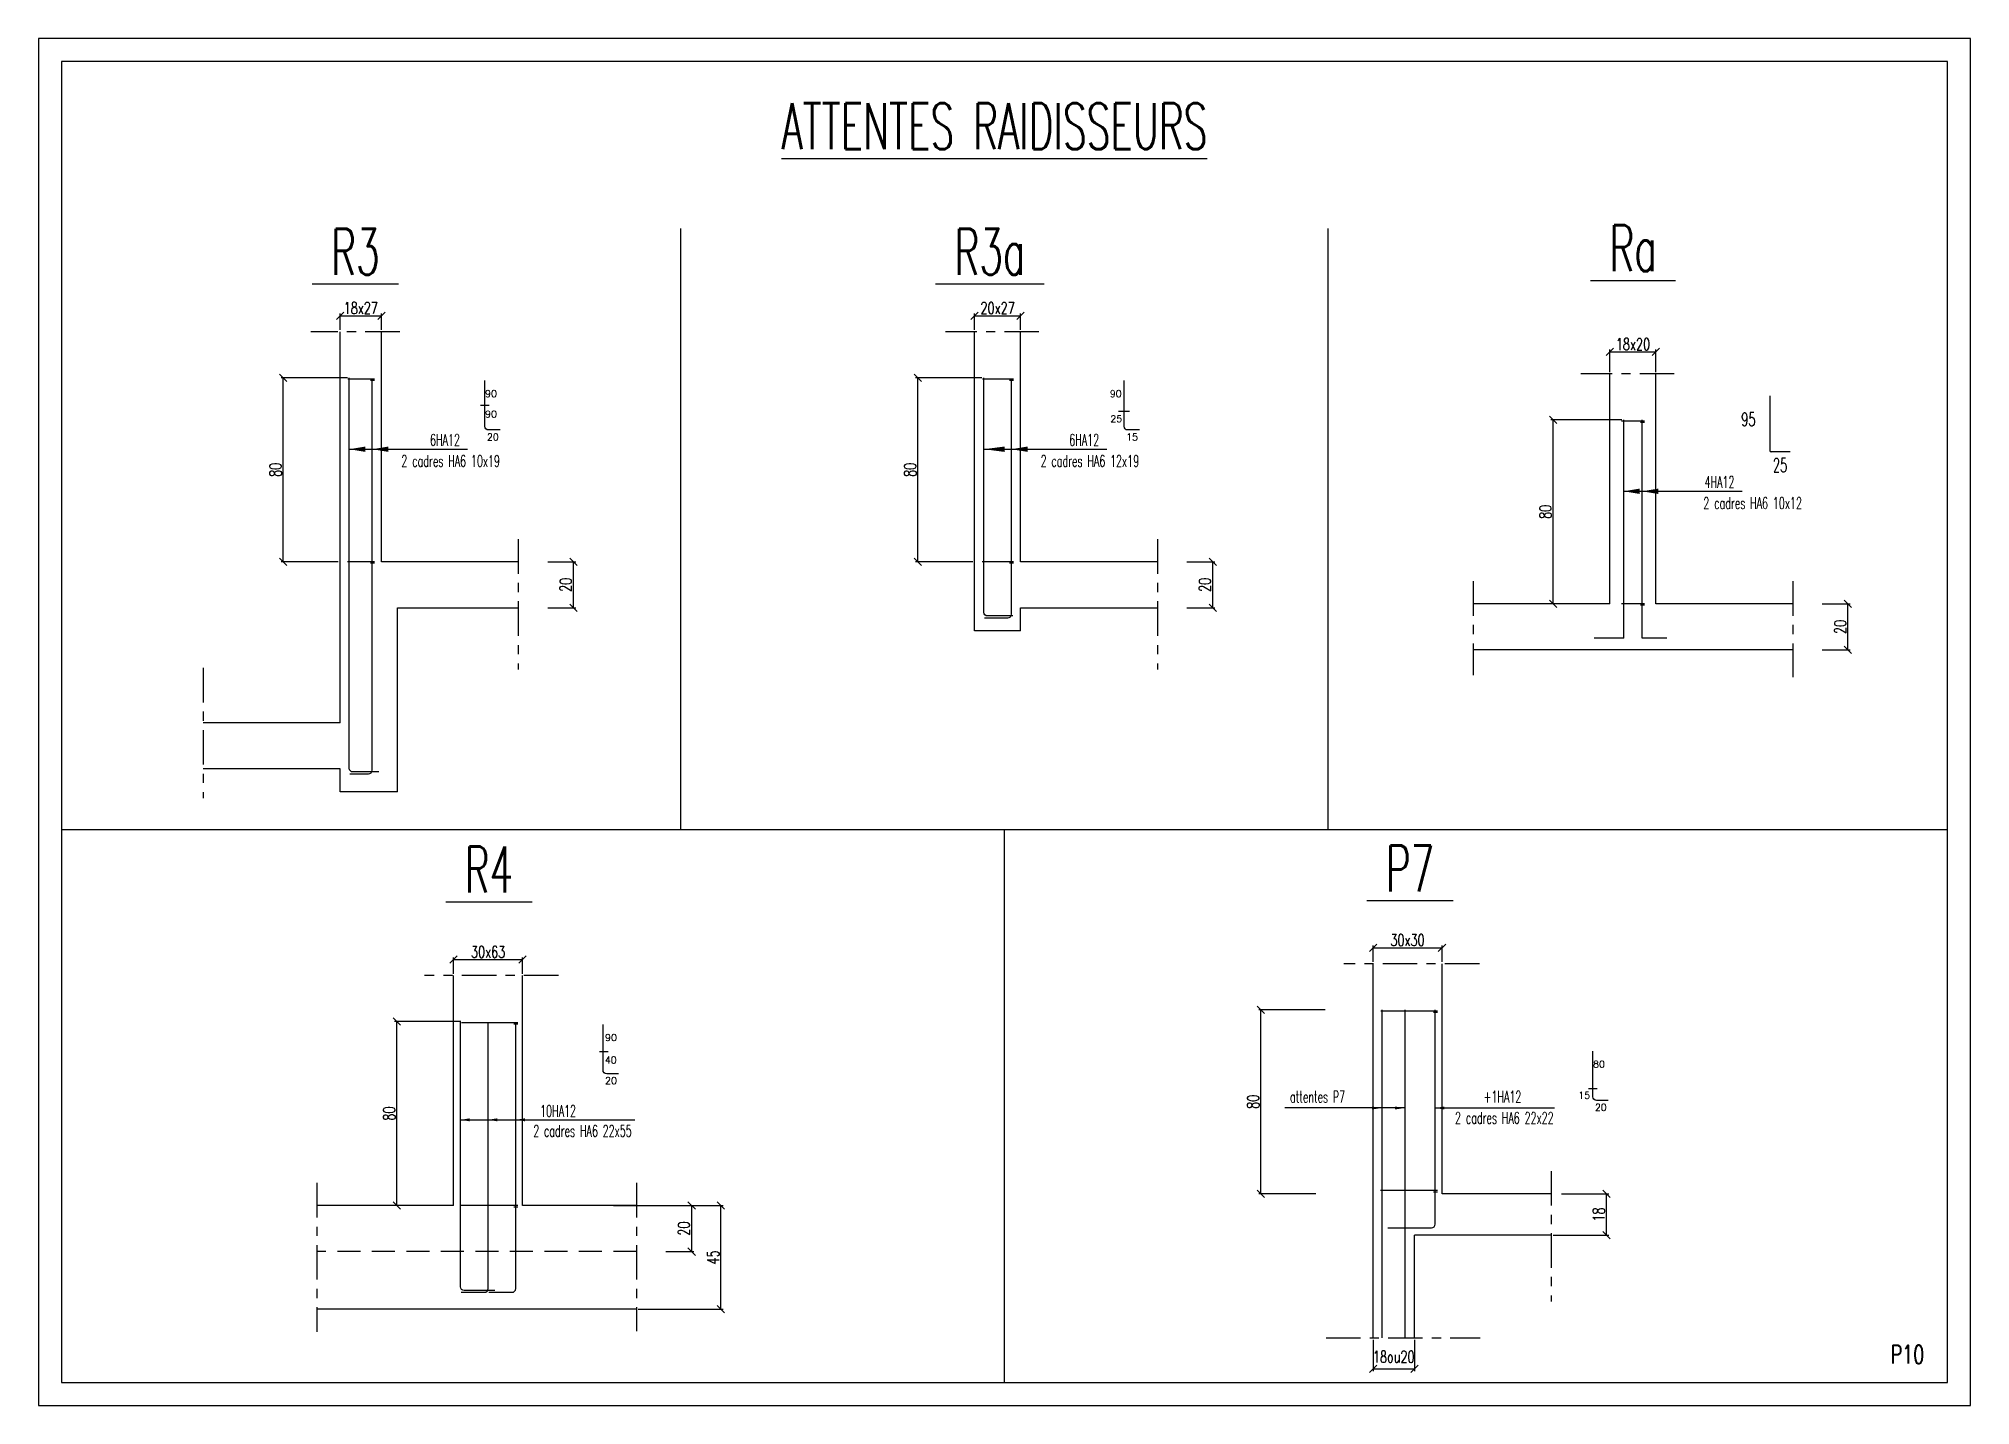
# Model space of a CAD drawing. Extents: x 308 to 787, y -199 to -146.
# Drawn here: x 681.97 to 702.97, y -169.39 to -154.54 of the extents above; entities that cross this region are included whole.
import ezdxf

# ---------------------------------------------------------------- set-up
doc = ezdxf.new("R2010")
doc.units = 0
doc.header["$LTSCALE"] = 0.5
doc.header["$MEASUREMENT"] = 0
doc.linetypes.add('AXES2', pattern=[1.125, 0.75, -0.125, 0.125, -0.125])
doc.linetypes.add('DISCONTINU', pattern=[0.75, 0.5, -0.25])
doc.layers.get('0').update_dxf_attribs({"linetype": 'CONTINUOUS'})
doc.layers.get('DEFPOINTS').update_dxf_attribs({"linetype": 'CONTINUOUS'})
for name, color, linetype in [('COTATION', 7, 'CONTINUOUS'), ('FERRAILLAGE', 1, 'CONTINUOUS'), ('HABILLAGE', 7, 'CONTINUOUS'), ('Texte', 7, 'CONTINUOUS'), ('TEXTES', 1, 'CONTINUOUS')]:
    doc.layers.add(name, color=color, linetype=linetype)
doc.styles.add('ROMANS8', font='romans.shx', dxfattribs={"width": 0.7})
doc.dimstyles.new('COT50 cm', dxfattribs={"dimtxt": 0.15, "dimasz": 0.06, "dimexe": 0.03, "dimexo": 0.1, "dimgap": 0.05, "dimtad": 1, "dimdec": 0, "dimlfac": 100, "dimzin": 0, "dimdsep": 46, "dimtxsty": 'ROMANS8', "dimblk1": 'OBLIQUE', "dimblk2": 'OBLIQUE', "dimsah": 1, "dimcen": 0.03, "dimdle": 0.03, "dimclrt": 1, "dimadec": 0, "dimazin": 0, "dimtfac": 1, "dimtdec": 0, "dimtmove": 0, "dimatfit": 3, "dimfxl": 0, "dimtolj": 1, "dimtzin": 0, "dimlwd": -1, "dimlwe": -1, "dimarcsym": 0})
doc.dimstyles.new('I84 1-20 cm', dxfattribs={"dimscale": 0.4, "dimtxt": 0.32, "dimasz": 0.2, "dimexe": 0.06, "dimexo": 0.05, "dimgap": 0.05, "dimtad": 1, "dimdec": 1, "dimlfac": 40, "dimzin": 9, "dimdsep": 46, "dimtxsty": 'ROMANS8', "dimblk": 'OBLIQUE', "dimcen": 0.09, "dimclrd": 256, "dimclre": 256, "dimclrt": 1, "dimadec": 0, "dimazin": 0, "dimtfac": 1, "dimtdec": 1, "dimtofl": 0, "dimtmove": 2, "dimatfit": 3, "dimfxl": 0, "dimtolj": 1, "dimtzin": 0, "dimarcsym": 0})

msp = doc.modelspace()

# ---------------------------------------------------------------- texts
at = {"layer": 'FERRAILLAGE', "color": 7, "style": 'ROMANS8'}
for s, p in [('90', (686.8212, -158.4358)), ('90', (693.6131, -158.4358)), ('90', (686.821, -158.6572)), ('25', (693.6184, -158.7083)), ('20', (686.8413, -158.9049)), ('15', (693.79, -158.9049)), ('90', (688.1257, -165.431)), ('40', (688.1236, -165.6761)), ('80', (698.866, -165.7201)), ('20', (688.1257, -165.9002)), ('15', (698.7056, -166.0592)), ('20', (698.8861, -166.1893))]:
    msp.add_text(s, height=0.075, dxfattribs=at).set_placement(p)
at = {"layer": 'FERRAILLAGE', "color": 7, "style": 'ROMANS8', "width": 0.6}
for s, p in [('95', (700.4771, -158.7517)), ('25', (700.8218, -159.2495))]:
    msp.add_text(s, height=0.15, dxfattribs=at).set_placement(p)
at = {"layer": 'FERRAILLAGE', "color": 1, "style": 'ROMANS8', "width": 0.6}
for s, height, p in [('6HA12', 0.12665, (686.2227, -158.9634)), ('6HA12', 0.12665, (693.1714, -158.9634)), ('2 cadres HA6 10x19', 0.126654, (685.9116, -159.1928)), ('2 cadres HA6 12x19', 0.126654, (692.8603, -159.1928)), ('4HA12', 0.12665, (700.0777, -159.4205)), ('2 cadres HA6 10x12', 0.126654, (700.0651, -159.65)), ('attentes P7', 0.126654, (695.5715, -166.1004)), ('+1HA12', 0.12665, (697.6768, -166.1004)), ('10HA12', 0.12665, (687.4196, -166.2553)), ('2 cadres HA6 22x22', 0.126654, (697.3657, -166.3299)), ('2 cadres HA6 22x55', 0.126654, (687.3445, -166.4717))]:
    msp.add_text(s, height=height, dxfattribs=at).set_placement(p)
at = {"layer": 'HABILLAGE', "color": 1, "style": 'ROMANS8', "width": 0.7}
msp.add_text('P10', height=0.2, dxfattribs=at).set_placement((702.101, -168.9361))
at = {"layer": 'Texte', "color": 4, "style": 'ROMANS8', "width": 0.6}
for s, p in [('%%U R3 ', (684.9421, -157.1057)), ('%%U R3a ', (691.7178, -157.1057)), ('%%U Ra ', (698.8383, -157.0669)), ('%%U R4 ', (686.3939, -163.8183)), ('%%U P7 ', (696.4071, -163.8056))]:
    msp.add_text(s, height=0.5, dxfattribs=at).set_placement(p)
at = {"layer": 'TEXTES', "color": 4, "style": 'ROMANS8', "width": 0.6}
msp.add_text('%%uATTENTES RAIDISSEURS', height=0.5, dxfattribs=at).set_placement((690.0435, -155.7416))

# ---------------------------------------------------------------- blocks, each defined once
blk = doc.blocks.new('_Oblique')
at = {"layer": 'COTATION', "color": 0, "lineweight": -2}
blk.add_line((-0.5, -0.5), (0.5, 0.5), dxfattribs=at)
blk = doc.blocks.new('*D706')
at = {"layer": 'COTATION', "lineweight": -2, "transparency": 16777216}
for p, q in [((701.357, -160.682), (701.661, -160.682)), ((701.637, -161.182), (701.637, -160.682)), ((701.357, -161.182), (701.661, -161.182))]:
    blk.add_line(p, q, dxfattribs=at)
at = {"layer": 'DEFPOINTS', "color": 0, "transparency": 16777216}
for p in [(701.337, -160.682), (701.637, -160.682), (701.337, -161.182)]:
    blk.add_point(p, dxfattribs=at)
at = {"layer": 'COTATION', "lineweight": -2, "transparency": 16777216, "xscale": 0.08000000000000002, "yscale": 0.08000000000000002, "zscale": 0.08000000000000002}
for p, rotation in [((701.637, -160.682), 90), ((701.637, -161.182), 270)]:
    blk.add_blockref('_Oblique', p, dxfattribs=dict(at, rotation=rotation))
at = {"layer": 'COTATION', "color": 1, "transparency": 16777216, "insert": (701.553, -160.932), "char_height": 0.128, "attachment_point": 5, "rotation": 90, "style": 'ROMANS8'}
blk.add_mtext('\\A1;20', dxfattribs=at)
blk = doc.blocks.new('*D707')
at = {"layer": 'COTATION', "lineweight": -2, "transparency": 16777216}
for p, q in [((699.18, -158.682), (698.408, -158.682)), ((698.432, -160.682), (698.432, -158.682)), ((699.03, -160.682), (698.408, -160.682))]:
    blk.add_line(p, q, dxfattribs=at)
at = {"layer": 'DEFPOINTS', "color": 0, "transparency": 16777216}
for p in [(698.432, -158.682), (699.2, -158.682), (699.05, -160.682)]:
    blk.add_point(p, dxfattribs=at)
at = {"layer": 'COTATION', "lineweight": -2, "transparency": 16777216, "xscale": 0.08000000000000002, "yscale": 0.08000000000000002, "zscale": 0.08000000000000002}
for p, rotation in [((698.432, -158.682), 90), ((698.432, -160.682), 270)]:
    blk.add_blockref('_Oblique', p, dxfattribs=dict(at, rotation=rotation))
at = {"layer": 'COTATION', "color": 1, "transparency": 16777216, "insert": (698.348, -159.682), "char_height": 0.128, "attachment_point": 5, "rotation": 90, "style": 'ROMANS8'}
blk.add_mtext('\\A1;80', dxfattribs=at)
blk = doc.blocks.new('*D708')
at = {"layer": 'COTATION', "lineweight": -2, "transparency": 16777216}
for p, q in [((699.05, -158.162), (699.05, -157.919)), ((699.55, -158.162), (699.55, -157.919)), ((699.05, -157.943), (699.55, -157.943))]:
    blk.add_line(p, q, dxfattribs=at)
at = {"layer": 'DEFPOINTS', "color": 0, "transparency": 16777216}
for p in [(699.55, -157.943), (699.05, -158.182), (699.55, -158.182)]:
    blk.add_point(p, dxfattribs=at)
at = {"layer": 'COTATION', "lineweight": -2, "transparency": 16777216, "xscale": 0.08000000000000002, "yscale": 0.08000000000000002, "zscale": 0.08000000000000002, "rotation": 180}
blk.add_blockref('_Oblique', (699.05, -157.943), dxfattribs=at)
at = {"layer": 'COTATION', "lineweight": -2, "transparency": 16777216, "xscale": 0.08000000000000002, "yscale": 0.08000000000000002, "zscale": 0.08000000000000002}
blk.add_blockref('_Oblique', (699.55, -157.943), dxfattribs=at)
at = {"layer": 'COTATION', "color": 1, "transparency": 16777216, "insert": (699.3, -157.859), "char_height": 0.128, "attachment_point": 5, "style": 'ROMANS8'}
blk.add_mtext('\\A1;18x20', dxfattribs=at)
blk = doc.blocks.new('*D709')
at = {"layer": 'COTATION', "lineweight": -2, "transparency": 16777216}
for p, q in [((687.502, -160.225), (687.806, -160.225)), ((687.782, -160.725), (687.782, -160.225)), ((687.502, -160.725), (687.806, -160.725))]:
    blk.add_line(p, q, dxfattribs=at)
at = {"layer": 'DEFPOINTS', "color": 0, "transparency": 16777216}
for p in [(687.482, -160.225), (687.782, -160.225), (687.482, -160.725)]:
    blk.add_point(p, dxfattribs=at)
at = {"layer": 'COTATION', "lineweight": -2, "transparency": 16777216, "xscale": 0.08000000000000002, "yscale": 0.08000000000000002, "zscale": 0.08000000000000002}
for p, rotation in [((687.782, -160.225), 90), ((687.782, -160.725), 270)]:
    blk.add_blockref('_Oblique', p, dxfattribs=dict(at, rotation=rotation))
at = {"layer": 'COTATION', "color": 1, "transparency": 16777216, "insert": (687.698, -160.475), "char_height": 0.128, "attachment_point": 5, "rotation": 90, "style": 'ROMANS8'}
blk.add_mtext('\\A1;20', dxfattribs=at)
blk = doc.blocks.new('*D710')
at = {"layer": 'COTATION', "lineweight": -2, "transparency": 16777216}
for p, q in [((685.324, -158.225), (684.603, -158.225)), ((684.627, -160.225), (684.627, -158.225)), ((685.225, -160.225), (684.603, -160.225))]:
    blk.add_line(p, q, dxfattribs=at)
at = {"layer": 'DEFPOINTS', "color": 0, "transparency": 16777216}
for p in [(684.627, -158.225), (685.344, -158.225), (685.245, -160.225)]:
    blk.add_point(p, dxfattribs=at)
at = {"layer": 'COTATION', "lineweight": -2, "transparency": 16777216, "xscale": 0.08000000000000002, "yscale": 0.08000000000000002, "zscale": 0.08000000000000002}
for p, rotation in [((684.627, -158.225), 90), ((684.627, -160.225), 270)]:
    blk.add_blockref('_Oblique', p, dxfattribs=dict(at, rotation=rotation))
at = {"layer": 'COTATION', "color": 1, "transparency": 16777216, "insert": (684.543, -159.225), "char_height": 0.128, "attachment_point": 5, "rotation": 90, "style": 'ROMANS8'}
blk.add_mtext('\\A1;80', dxfattribs=at)
blk = doc.blocks.new('*D711')
at = {"layer": 'COTATION', "lineweight": -2, "transparency": 16777216}
for p, q in [((685.245, -157.705), (685.245, -157.527)), ((685.245, -157.551), (685.695, -157.551)), ((685.695, -157.705), (685.695, -157.527))]:
    blk.add_line(p, q, dxfattribs=at)
at = {"layer": 'DEFPOINTS', "color": 0, "transparency": 16777216}
for p in [(685.695, -157.551), (685.245, -157.725), (685.695, -157.725)]:
    blk.add_point(p, dxfattribs=at)
at = {"layer": 'COTATION', "lineweight": -2, "transparency": 16777216, "xscale": 0.08000000000000002, "yscale": 0.08000000000000002, "zscale": 0.08000000000000002, "rotation": 180}
blk.add_blockref('_Oblique', (685.245, -157.551), dxfattribs=at)
at = {"layer": 'COTATION', "lineweight": -2, "transparency": 16777216, "xscale": 0.08000000000000002, "yscale": 0.08000000000000002, "zscale": 0.08000000000000002}
blk.add_blockref('_Oblique', (685.695, -157.551), dxfattribs=at)
at = {"layer": 'COTATION', "color": 1, "transparency": 16777216, "insert": (685.47, -157.467), "char_height": 0.128, "attachment_point": 5, "style": 'ROMANS8'}
blk.add_mtext('\\A1;18x27', dxfattribs=at)
blk = doc.blocks.new('*D778')
at = {"layer": 'COTATION', "lineweight": -2, "transparency": 16777216}
for p, q in [((694.451, -160.225), (694.755, -160.225)), ((694.731, -160.725), (694.731, -160.225)), ((694.451, -160.725), (694.755, -160.725))]:
    blk.add_line(p, q, dxfattribs=at)
at = {"layer": 'DEFPOINTS', "color": 0, "transparency": 16777216}
for p in [(694.431, -160.225), (694.731, -160.225), (694.431, -160.725)]:
    blk.add_point(p, dxfattribs=at)
at = {"layer": 'COTATION', "lineweight": -2, "transparency": 16777216, "xscale": 0.08000000000000002, "yscale": 0.08000000000000002, "zscale": 0.08000000000000002}
for p, rotation in [((694.731, -160.225), 90), ((694.731, -160.725), 270)]:
    blk.add_blockref('_Oblique', p, dxfattribs=dict(at, rotation=rotation))
at = {"layer": 'COTATION', "color": 1, "transparency": 16777216, "insert": (694.647, -160.475), "char_height": 0.128, "attachment_point": 5, "rotation": 90, "style": 'ROMANS8'}
blk.add_mtext('\\A1;20', dxfattribs=at)
blk = doc.blocks.new('*D779')
at = {"layer": 'COTATION', "lineweight": -2, "transparency": 16777216}
for p, q in [((692.222, -158.225), (691.502, -158.225)), ((691.526, -160.225), (691.526, -158.225)), ((692.123, -160.225), (691.502, -160.225))]:
    blk.add_line(p, q, dxfattribs=at)
at = {"layer": 'DEFPOINTS', "color": 0, "transparency": 16777216}
for p in [(691.526, -158.225), (692.242, -158.225), (692.143, -160.225)]:
    blk.add_point(p, dxfattribs=at)
at = {"layer": 'COTATION', "lineweight": -2, "transparency": 16777216, "xscale": 0.08000000000000002, "yscale": 0.08000000000000002, "zscale": 0.08000000000000002}
for p, rotation in [((691.526, -158.225), 90), ((691.526, -160.225), 270)]:
    blk.add_blockref('_Oblique', p, dxfattribs=dict(at, rotation=rotation))
at = {"layer": 'COTATION', "color": 1, "transparency": 16777216, "insert": (691.442, -159.225), "char_height": 0.128, "attachment_point": 5, "rotation": 90, "style": 'ROMANS8'}
blk.add_mtext('\\A1;80', dxfattribs=at)
blk = doc.blocks.new('*D780')
at = {"layer": 'COTATION', "lineweight": -2, "transparency": 16777216}
for p, q in [((692.143, -157.705), (692.143, -157.527)), ((692.143, -157.551), (692.643, -157.551)), ((692.643, -157.705), (692.643, -157.527))]:
    blk.add_line(p, q, dxfattribs=at)
at = {"layer": 'DEFPOINTS', "color": 0, "transparency": 16777216}
for p in [(692.643, -157.551), (692.143, -157.725), (692.643, -157.725)]:
    blk.add_point(p, dxfattribs=at)
at = {"layer": 'COTATION', "lineweight": -2, "transparency": 16777216, "xscale": 0.08000000000000002, "yscale": 0.08000000000000002, "zscale": 0.08000000000000002, "rotation": 180}
blk.add_blockref('_Oblique', (692.143, -157.551), dxfattribs=at)
at = {"layer": 'COTATION', "lineweight": -2, "transparency": 16777216, "xscale": 0.08000000000000002, "yscale": 0.08000000000000002, "zscale": 0.08000000000000002}
blk.add_blockref('_Oblique', (692.643, -157.551), dxfattribs=at)
at = {"layer": 'COTATION', "color": 1, "transparency": 16777216, "insert": (692.393, -157.467), "char_height": 0.128, "attachment_point": 5, "style": 'ROMANS8'}
blk.add_mtext('\\A1;20x27', dxfattribs=at)
blk = doc.blocks.new('*D781')
at = {"layer": 'COTATION', "lineweight": -2, "transparency": 16777216}
for p, q in [((688.787, -167.22), (689.091, -167.22)), ((689.067, -167.72), (689.067, -167.22)), ((688.787, -167.72), (689.091, -167.72))]:
    blk.add_line(p, q, dxfattribs=at)
at = {"layer": 'DEFPOINTS', "color": 0, "transparency": 16777216}
for p in [(688.767, -167.22), (689.067, -167.22), (688.767, -167.72)]:
    blk.add_point(p, dxfattribs=at)
at = {"layer": 'COTATION', "lineweight": -2, "transparency": 16777216, "xscale": 0.08000000000000002, "yscale": 0.08000000000000002, "zscale": 0.08000000000000002}
for p, rotation in [((689.067, -167.22), 90), ((689.067, -167.72), 270)]:
    blk.add_blockref('_Oblique', p, dxfattribs=dict(at, rotation=rotation))
at = {"layer": 'COTATION', "color": 1, "transparency": 16777216, "insert": (688.983, -167.47), "char_height": 0.128, "attachment_point": 5, "rotation": 90, "style": 'ROMANS8'}
blk.add_mtext('\\A1;20', dxfattribs=at)
blk = doc.blocks.new('*D782')
at = {"layer": 'COTATION', "lineweight": -2, "transparency": 16777216}
for p, q in [((686.558, -165.22), (685.838, -165.22)), ((685.862, -167.22), (685.862, -165.22)), ((686.459, -167.22), (685.838, -167.22))]:
    blk.add_line(p, q, dxfattribs=at)
at = {"layer": 'DEFPOINTS', "color": 0, "transparency": 16777216}
for p in [(685.862, -165.22), (686.578, -165.22), (686.479, -167.22)]:
    blk.add_point(p, dxfattribs=at)
at = {"layer": 'COTATION', "lineweight": -2, "transparency": 16777216, "xscale": 0.08000000000000002, "yscale": 0.08000000000000002, "zscale": 0.08000000000000002}
for p, rotation in [((685.862, -165.22), 90), ((685.862, -167.22), 270)]:
    blk.add_blockref('_Oblique', p, dxfattribs=dict(at, rotation=rotation))
at = {"layer": 'COTATION', "color": 1, "transparency": 16777216, "insert": (685.778, -166.22), "char_height": 0.128, "attachment_point": 5, "rotation": 90, "style": 'ROMANS8'}
blk.add_mtext('\\A1;80', dxfattribs=at)
blk = doc.blocks.new('*D783')
at = {"layer": 'COTATION', "lineweight": -2, "transparency": 16777216}
for p, q in [((686.479, -164.7), (686.479, -164.523)), ((686.479, -164.547), (687.229, -164.547)), ((687.229, -164.7), (687.229, -164.523))]:
    blk.add_line(p, q, dxfattribs=at)
at = {"layer": 'DEFPOINTS', "color": 0, "transparency": 16777216}
for p in [(687.229, -164.547), (686.479, -164.72), (687.229, -164.72)]:
    blk.add_point(p, dxfattribs=at)
at = {"layer": 'COTATION', "lineweight": -2, "transparency": 16777216, "xscale": 0.08000000000000002, "yscale": 0.08000000000000002, "zscale": 0.08000000000000002, "rotation": 180}
blk.add_blockref('_Oblique', (686.479, -164.547), dxfattribs=at)
at = {"layer": 'COTATION', "lineweight": -2, "transparency": 16777216, "xscale": 0.08000000000000002, "yscale": 0.08000000000000002, "zscale": 0.08000000000000002}
blk.add_blockref('_Oblique', (687.229, -164.547), dxfattribs=at)
at = {"layer": 'COTATION', "color": 1, "transparency": 16777216, "insert": (686.854, -164.463), "char_height": 0.128, "attachment_point": 5, "style": 'ROMANS8'}
blk.add_mtext('\\A1;30x63', dxfattribs=at)
blk = doc.blocks.new('*D784')
at = {"layer": 'COTATION', "lineweight": -2, "transparency": 16777216}
for p, q in [((688.218, -167.22), (689.409, -167.22)), ((689.385, -168.345), (689.385, -167.22)), ((688.487, -168.345), (689.409, -168.345))]:
    blk.add_line(p, q, dxfattribs=at)
at = {"layer": 'DEFPOINTS', "color": 0, "transparency": 16777216}
for p in [(688.198, -167.22), (689.385, -167.22), (688.467, -168.345)]:
    blk.add_point(p, dxfattribs=at)
at = {"layer": 'COTATION', "lineweight": -2, "transparency": 16777216, "xscale": 0.08000000000000002, "yscale": 0.08000000000000002, "zscale": 0.08000000000000002}
for p, rotation in [((689.385, -167.22), 90), ((689.385, -168.345), 270)]:
    blk.add_blockref('_Oblique', p, dxfattribs=dict(at, rotation=rotation))
at = {"layer": 'COTATION', "color": 1, "transparency": 16777216, "insert": (689.301, -167.782), "char_height": 0.128, "attachment_point": 5, "rotation": 90, "style": 'ROMANS8'}
blk.add_mtext('\\A1;45', dxfattribs=at)
blk = doc.blocks.new('*D1456')
at = {"layer": 'COTATION', "lineweight": -2, "transparency": 16777216}
for p, q in [((698.522, -167.091), (699.036, -167.091)), ((699.012, -167.541), (699.012, -167.091)), ((698.432, -167.541), (699.036, -167.541))]:
    blk.add_line(p, q, dxfattribs=at)
at = {"layer": 'DEFPOINTS', "color": 0, "transparency": 16777216}
for p in [(698.502, -167.091), (699.012, -167.091), (698.412, -167.541)]:
    blk.add_point(p, dxfattribs=at)
at = {"layer": 'COTATION', "lineweight": -2, "transparency": 16777216, "xscale": 0.08000000000000002, "yscale": 0.08000000000000002, "zscale": 0.08000000000000002}
for p, rotation in [((699.012, -167.091), 90), ((699.012, -167.541), 270)]:
    blk.add_blockref('_Oblique', p, dxfattribs=dict(at, rotation=rotation))
at = {"layer": 'COTATION', "color": 1, "transparency": 16777216, "insert": (698.928, -167.316), "char_height": 0.128, "attachment_point": 5, "rotation": 90, "style": 'ROMANS8'}
blk.add_mtext('\\A1;18', dxfattribs=at)
blk = doc.blocks.new('*D1457')
at = {"layer": 'COTATION', "lineweight": -2, "transparency": 16777216}
for p, q in [((695.952, -165.091), (695.231, -165.091)), ((695.255, -167.091), (695.255, -165.091)), ((695.853, -167.091), (695.231, -167.091))]:
    blk.add_line(p, q, dxfattribs=at)
at = {"layer": 'DEFPOINTS', "color": 0, "transparency": 16777216}
for p in [(695.255, -165.091), (695.972, -165.091), (695.873, -167.091)]:
    blk.add_point(p, dxfattribs=at)
at = {"layer": 'COTATION', "lineweight": -2, "transparency": 16777216, "xscale": 0.08000000000000002, "yscale": 0.08000000000000002, "zscale": 0.08000000000000002}
for p, rotation in [((695.255, -165.091), 90), ((695.255, -167.091), 270)]:
    blk.add_blockref('_Oblique', p, dxfattribs=dict(at, rotation=rotation))
at = {"layer": 'COTATION', "color": 1, "transparency": 16777216, "insert": (695.171, -166.091), "char_height": 0.128, "attachment_point": 5, "rotation": 90, "style": 'ROMANS8'}
blk.add_mtext('\\A1;80', dxfattribs=at)
blk = doc.blocks.new('*D1458')
at = {"layer": 'COTATION', "lineweight": -2, "transparency": 16777216}
for p, q in [((696.474, -164.571), (696.474, -164.394)), ((696.474, -164.418), (697.224, -164.418)), ((697.224, -164.571), (697.224, -164.394))]:
    blk.add_line(p, q, dxfattribs=at)
at = {"layer": 'DEFPOINTS', "color": 0, "transparency": 16777216}
for p in [(697.224, -164.418), (696.474, -164.591), (697.224, -164.591)]:
    blk.add_point(p, dxfattribs=at)
at = {"layer": 'COTATION', "lineweight": -2, "transparency": 16777216, "xscale": 0.08000000000000002, "yscale": 0.08000000000000002, "zscale": 0.08000000000000002, "rotation": 180}
blk.add_blockref('_Oblique', (696.474, -164.418), dxfattribs=at)
at = {"layer": 'COTATION', "lineweight": -2, "transparency": 16777216, "xscale": 0.08000000000000002, "yscale": 0.08000000000000002, "zscale": 0.08000000000000002}
blk.add_blockref('_Oblique', (697.224, -164.418), dxfattribs=at)
at = {"layer": 'COTATION', "color": 1, "transparency": 16777216, "insert": (696.849, -164.334), "char_height": 0.128, "attachment_point": 5, "style": 'ROMANS8'}
blk.add_mtext('\\A1;30x30', dxfattribs=at)
blk = doc.blocks.new('*D1459')
at = {"layer": 'COTATION', "lineweight": -2, "transparency": 16777216}
for p, q in [((696.474, -168.677), (696.474, -169.018)), ((696.924, -168.677), (696.924, -169.018)), ((696.474, -168.994), (696.924, -168.994))]:
    blk.add_line(p, q, dxfattribs=at)
at = {"layer": 'DEFPOINTS', "color": 0, "transparency": 16777216}
for p in [(696.474, -168.657), (696.924, -168.657), (696.924, -168.994)]:
    blk.add_point(p, dxfattribs=at)
at = {"layer": 'COTATION', "lineweight": -2, "transparency": 16777216, "xscale": 0.08000000000000002, "yscale": 0.08000000000000002, "zscale": 0.08000000000000002, "rotation": 180}
blk.add_blockref('_Oblique', (696.474, -168.994), dxfattribs=at)
at = {"layer": 'COTATION', "lineweight": -2, "transparency": 16777216, "xscale": 0.08000000000000002, "yscale": 0.08000000000000002, "zscale": 0.08000000000000002}
blk.add_blockref('_Oblique', (696.924, -168.994), dxfattribs=at)
at = {"layer": 'COTATION', "color": 1, "transparency": 16777216, "insert": (696.699, -168.862), "char_height": 0.128, "attachment_point": 5, "style": 'ROMANS8'}
blk.add_mtext('\\A1;18ou20', dxfattribs=at)

# ---------------------------------------------------------------- dimensions: what is measured, and where the dimension line sits
at = {"layer": 'COTATION'}
for base, p1, p2, text, picture, middle in [((685.6947, -157.5513), (685.2447, -157.7247), (685.6947, -157.7247), '<>x27', '*D711', (685.4697, -157.4673)), ((692.6434, -157.5513), (692.1434, -157.7247), (692.6434, -157.7247), '<>x27', '*D780', (692.3934, -157.4673)), ((699.5496, -157.9427), (699.0496, -158.1819), (699.5496, -158.1819), '18x20', '*D708', (699.2996, -157.8587)), ((687.2291, -164.5466), (686.4791, -164.72), (687.2291, -164.72), '<>x63', '*D783', (686.8541, -164.4626)), ((697.2242, -164.418), (696.4742, -164.5915), (697.2242, -164.5915), '<>x30', '*D1458', (696.8492, -164.334))]:
    dim = msp.add_linear_dim(base=base, p1=p1, p2=p2, text=text, dimstyle='I84 1-20 cm', dxfattribs=at)
    dim.commit()
    dim.dimension.update_dxf_attribs({"geometry": picture, "text_midpoint": middle})
for base, p1, p2, picture, middle in [((684.6273, -158.2247), (685.2447, -160.2247), (685.3436, -158.2247), '*D710', (684.5433, -159.2247)), ((691.526, -158.2247), (692.1434, -160.2247), (692.2423, -158.2247), '*D779', (691.442, -159.2247)), ((698.4323, -158.6819), (699.0496, -160.6819), (699.1996, -158.6819), '*D707', (698.3483, -159.6819)), ((687.7822, -160.2247), (687.4822, -160.7247), (687.4822, -160.2247), '*D709', (687.6982, -160.4747)), ((694.7309, -160.2247), (694.4309, -160.7247), (694.4309, -160.2247), '*D778', (694.6469, -160.4747)), ((701.6371, -160.6819), (701.3371, -161.1819), (701.3371, -160.6819), '*D706', (701.5531, -160.9319)), ((695.2553, -165.0915), (695.8726, -167.0915), (695.9715, -165.0915), '*D1457', (695.1713, -166.0915)), ((685.8618, -165.22), (686.4791, -167.22), (686.578, -165.22), '*D782', (685.7778, -166.22)), ((699.0117, -167.0915), (698.4117, -167.5415), (698.5022, -167.0915), '*D1456', (698.9277, -167.3165)), ((689.3851, -167.22), (688.4666, -168.345), (688.1984, -167.22), '*D784', (689.3011, -167.7825)), ((689.0666, -167.22), (688.7666, -167.72), (688.7666, -167.22), '*D781', (688.9826, -167.47))]:
    dim = msp.add_linear_dim(base=base, p1=p1, p2=p2, angle=90, dimstyle='I84 1-20 cm', dxfattribs=at)
    dim.commit()
    dim.dimension.update_dxf_attribs({"geometry": picture, "text_midpoint": middle})
dim = msp.add_linear_dim(base=(696.9242, -168.9939), p1=(696.4742, -168.6568), p2=(696.9242, -168.6568), text='<>ou20', dimstyle='I84 1-20 cm', dxfattribs=at)
dim.commit()
dim.dimension.update_dxf_attribs({"geometry": '*D1459', "text_midpoint": (696.6992, -168.8621), "dimtype": 160})

# ---------------------------------------------------------------- linework, layer by layer
at = {"color": 7}
for p, q in [((688.9497, -163.134), (688.9497, -156.6042)), ((695.9859, -163.134), (695.9859, -156.6042)), ((682.2178, -163.134), (702.7178, -163.134)), ((692.4678, -169.14), (692.4678, -163.134))]:
    msp.add_line(p, q, dxfattribs=at)
at = {"color": 4}
msp.add_lwpolyline([(702.9678, -169.39), (702.9678, -154.54), (681.9678, -154.54), (681.9678, -169.39)], close=True, dxfattribs=at)
at = {"color": 7}
msp.add_lwpolyline([(682.2178, -169.14), (702.7178, -169.14), (702.7178, -154.79), (682.2178, -154.79)], close=True, dxfattribs=at)
at = {"layer": 'FERRAILLAGE', "color": 6, "linetype": 'AXES2'}
for p, q in [((685.8941, -157.7247), (684.9279, -157.7247)), ((692.8428, -157.7247), (691.8266, -157.7247)), ((699.7491, -158.1819), (698.7328, -158.1819)), ((687.1822, -159.9784), (687.1822, -161.394)), ((694.1309, -159.9784), (694.1309, -161.394)), ((697.5621, -160.4356), (697.5621, -161.4545)), ((701.0371, -160.4356), (701.0371, -161.4762)), ((683.7572, -161.3773), (683.7572, -162.7929)), ((697.6298, -164.5915), (696.1574, -164.5915)), ((687.6185, -164.72), (686.1623, -164.72)), ((698.4117, -166.8452), (698.4117, -168.2608)), ((684.9916, -166.9737), (684.9916, -168.5925)), ((688.4666, -166.9737), (688.4666, -168.5854)), ((695.9635, -168.6568), (697.637, -168.6568))]:
    msp.add_line(p, q, dxfattribs=at)
at = {"layer": 'FERRAILLAGE', "color": 3}
for p, q in [((685.2447, -161.9747), (685.2447, -157.7247)), ((685.6947, -160.2247), (685.6947, -157.7247)), ((692.1434, -160.9747), (692.1434, -157.7247)), ((692.6434, -160.2247), (692.6434, -157.7247)), ((699.0496, -160.6819), (699.0496, -158.1819)), ((699.5496, -160.6819), (699.5496, -158.1819)), ((687.1822, -160.2247), (685.6947, -160.2247)), ((694.1309, -160.2247), (692.6434, -160.2247)), ((685.8697, -160.7247), (687.1822, -160.7247)), ((685.8697, -162.7247), (685.8697, -160.7247)), ((692.1434, -160.9747), (692.1434, -160.7247)), ((692.6434, -160.7247), (694.1309, -160.7247)), ((692.6434, -160.9747), (692.6434, -160.7247)), ((699.0496, -160.6819), (697.5621, -160.6819)), ((701.0371, -160.6819), (699.5496, -160.6819)), ((692.6434, -160.9747), (692.1434, -160.9747)), ((701.0371, -161.1819), (697.5621, -161.1819)), ((685.2447, -161.9747), (683.7572, -161.9747)), ((685.2447, -162.4747), (683.7572, -162.4747)), ((685.2447, -162.7247), (685.2447, -162.4747)), ((685.8697, -162.7247), (685.2447, -162.7247)), ((696.4742, -168.6568), (696.4742, -164.5915)), ((697.2242, -167.0915), (697.2242, -164.5915)), ((686.4791, -167.22), (686.4791, -164.72)), ((687.2291, -167.22), (687.2291, -164.72)), ((698.4117, -167.0915), (697.2242, -167.0915)), ((686.4791, -167.22), (684.9916, -167.22)), ((688.4666, -167.22), (687.2291, -167.22)), ((696.9242, -168.6568), (696.9242, -167.5415)), ((698.4117, -167.5415), (696.9242, -167.5415)), ((688.4666, -168.345), (684.9916, -168.345))]:
    msp.add_line(p, q, dxfattribs=at)
at = {"layer": 'FERRAILLAGE', "color": 7}
for p, q in [((685.6187, -158.2393), (685.3287, -158.2393)), ((685.6187, -158.2544), (685.5752, -158.2544)), ((692.5674, -158.2393), (692.2274, -158.2393)), ((692.5674, -158.2544), (692.5239, -158.2544)), ((686.7715, -158.5226), (686.8661, -158.5226)), ((693.7068, -158.5872), (693.8252, -158.5872)), ((699.4237, -158.6964), (699.1738, -158.6964)), ((699.4237, -158.7116), (699.3801, -158.7116)), ((685.3447, -159.001), (686.6314, -159.001)), ((692.2434, -159.001), (693.5801, -159.001)), ((699.1996, -159.4582), (700.4863, -159.4582)), ((685.6187, -160.2247), (685.3249, -160.2247)), ((692.5674, -160.2247), (692.2236, -160.2247)), ((685.6187, -160.2399), (685.5752, -160.2399)), ((692.5674, -160.2399), (692.5239, -160.2399)), ((699.4237, -160.6819), (699.1738, -160.6819)), ((699.4237, -160.6971), (699.3801, -160.6971)), ((687.1782, -165.2345), (686.5631, -165.2345)), ((687.1782, -165.2497), (687.1346, -165.2497)), ((697.1733, -165.106), (696.5582, -165.106)), ((697.1733, -165.1211), (697.1297, -165.1211)), ((688.0663, -165.5436), (688.1609, -165.5436)), ((698.8163, -165.9469), (698.9109, -165.9469)), ((697.1733, -167.0567), (696.5545, -167.0567)), ((697.1733, -167.0719), (697.1297, -167.0719)), ((687.1759, -167.22), (686.5594, -167.22)), ((687.1759, -167.2351), (687.1323, -167.2351))]:
    msp.add_line(p, q, dxfattribs=at)
at = {"layer": 'FERRAILLAGE'}
for p, q in [((700.7886, -158.4209), (700.7886, -159.0149)), ((699.1996, -161.0548), (699.1996, -158.6819)), ((699.3996, -161.0548), (699.3996, -158.6819)), ((701.0073, -159.0299), (700.8036, -159.0299)), ((699.1996, -161.0548), (698.8768, -161.0548)), ((699.6685, -161.0548), (699.3996, -161.0548))]:
    msp.add_line(p, q, dxfattribs=at)
at = {"layer": 'FERRAILLAGE', "color": 3, "linetype": 'DISCONTINU'}
msp.add_line((688.4666, -167.72), (684.9916, -167.72), dxfattribs=at)
at = {"layer": 'FERRAILLAGE'}
for points in [[(685.6668, -162.5079), (685.3847, -162.5079, -0.4142136), (685.3447, -162.4679), (685.3447, -158.2247)], [(685.3526, -162.5276), (685.5547, -162.5276, 0.4142136), (685.5947, -162.4876), (685.5947, -158.2444)], [(686.9862, -158.7917), (686.8588, -158.7917, -0.4142136), (686.8188, -158.7517), (686.8188, -158.2554)], [(692.5593, -160.8128), (692.2834, -160.8128, -0.4142136), (692.2434, -160.7728), (692.2434, -158.2247)], [(692.2513, -160.8325), (692.5034, -160.8325, 0.4142136), (692.5434, -160.7925), (692.5434, -158.2444)], [(693.9349, -158.7917), (693.8075, -158.7917, -0.4142136), (693.7675, -158.7517), (693.7675, -158.2554)], [(686.9262, -168.1419), (686.5941, -168.1419, -0.4142136), (686.5541, -168.1019), (686.5541, -165.22)], [(686.562, -168.1616), (686.8141, -168.1616, 0.4142136), (686.8541, -168.1216), (686.8541, -165.2397)], [(686.862, -168.1616), (687.1141, -168.1616, 0.4142136), (687.1541, -168.1216), (687.1541, -165.2397)], [(688.2706, -165.787), (688.1432, -165.787, -0.4142136), (688.1032, -165.747), (688.1032, -165.2507)], [(696.634, -167.461), (697.1092, -167.461, 0.4142136), (697.1492, -167.421), (697.1492, -165.0915)], [(699.031, -166.0761), (698.9036, -166.0761, -0.4142136), (698.8636, -166.0361), (698.8636, -165.5398)]]:
    msp.add_lwpolyline(points, format="xyb", dxfattribs=at)
for points in [[(696.5742, -168.6568), (696.5742, -165.0915)], [(696.8242, -168.6568), (696.8242, -165.0915)]]:
    msp.add_lwpolyline(points, dxfattribs=at)
msp.add_arc((700.8036, -159.0149), 0.015, 180, 270, dxfattribs=at)
at = {"layer": 'FERRAILLAGE', "color": 7}
for points in [[(685.5196, -158.9718), (685.5196, -159.0301), (685.3447, -159.001)], [(685.7696, -158.9718), (685.7696, -159.0301), (685.5947, -159.001)], [(692.4683, -158.9718), (692.4683, -159.0301), (692.2434, -159.001)], [(692.7183, -158.9718), (692.7183, -159.0301), (692.5434, -159.001)], [(699.3745, -159.429), (699.3745, -159.4873), (699.1996, -159.4582)], [(699.5745, -159.429), (699.5745, -159.4873), (699.3996, -159.4582)]]:
    msp.add_solid(points, dxfattribs=at)

msp.set_redraw_order([(e.dxf.handle, doc.entitydb.next_handle()) for e in msp.query("TEXT MTEXT ATTDEF DIMENSION ARC_DIMENSION")])  # texts and dimensions are drawn at this point

# ---------------------------------------------------------------- leaders
at = {"layer": 'COTATION'}
for points in [[(686.5541, -166.2876), (688.4507, -166.2876)], [(686.8541, -166.2876), (688.4507, -166.2876)], [(687.1541, -166.2876), (688.4507, -166.2876)], [(696.8135, -166.1591), (695.5169, -166.1591)], [(696.5635, -166.1591), (695.5169, -166.1591)], [(697.1492, -166.1591), (698.4459, -166.1591)]]:
    msp.add_leader(points, dimstyle='COT50 cm', override={"dimasz": 0.1, "dimtad": 0, "dimfxl": 0.3}, dxfattribs=at)

doc.saveas('drawing.dxf')
